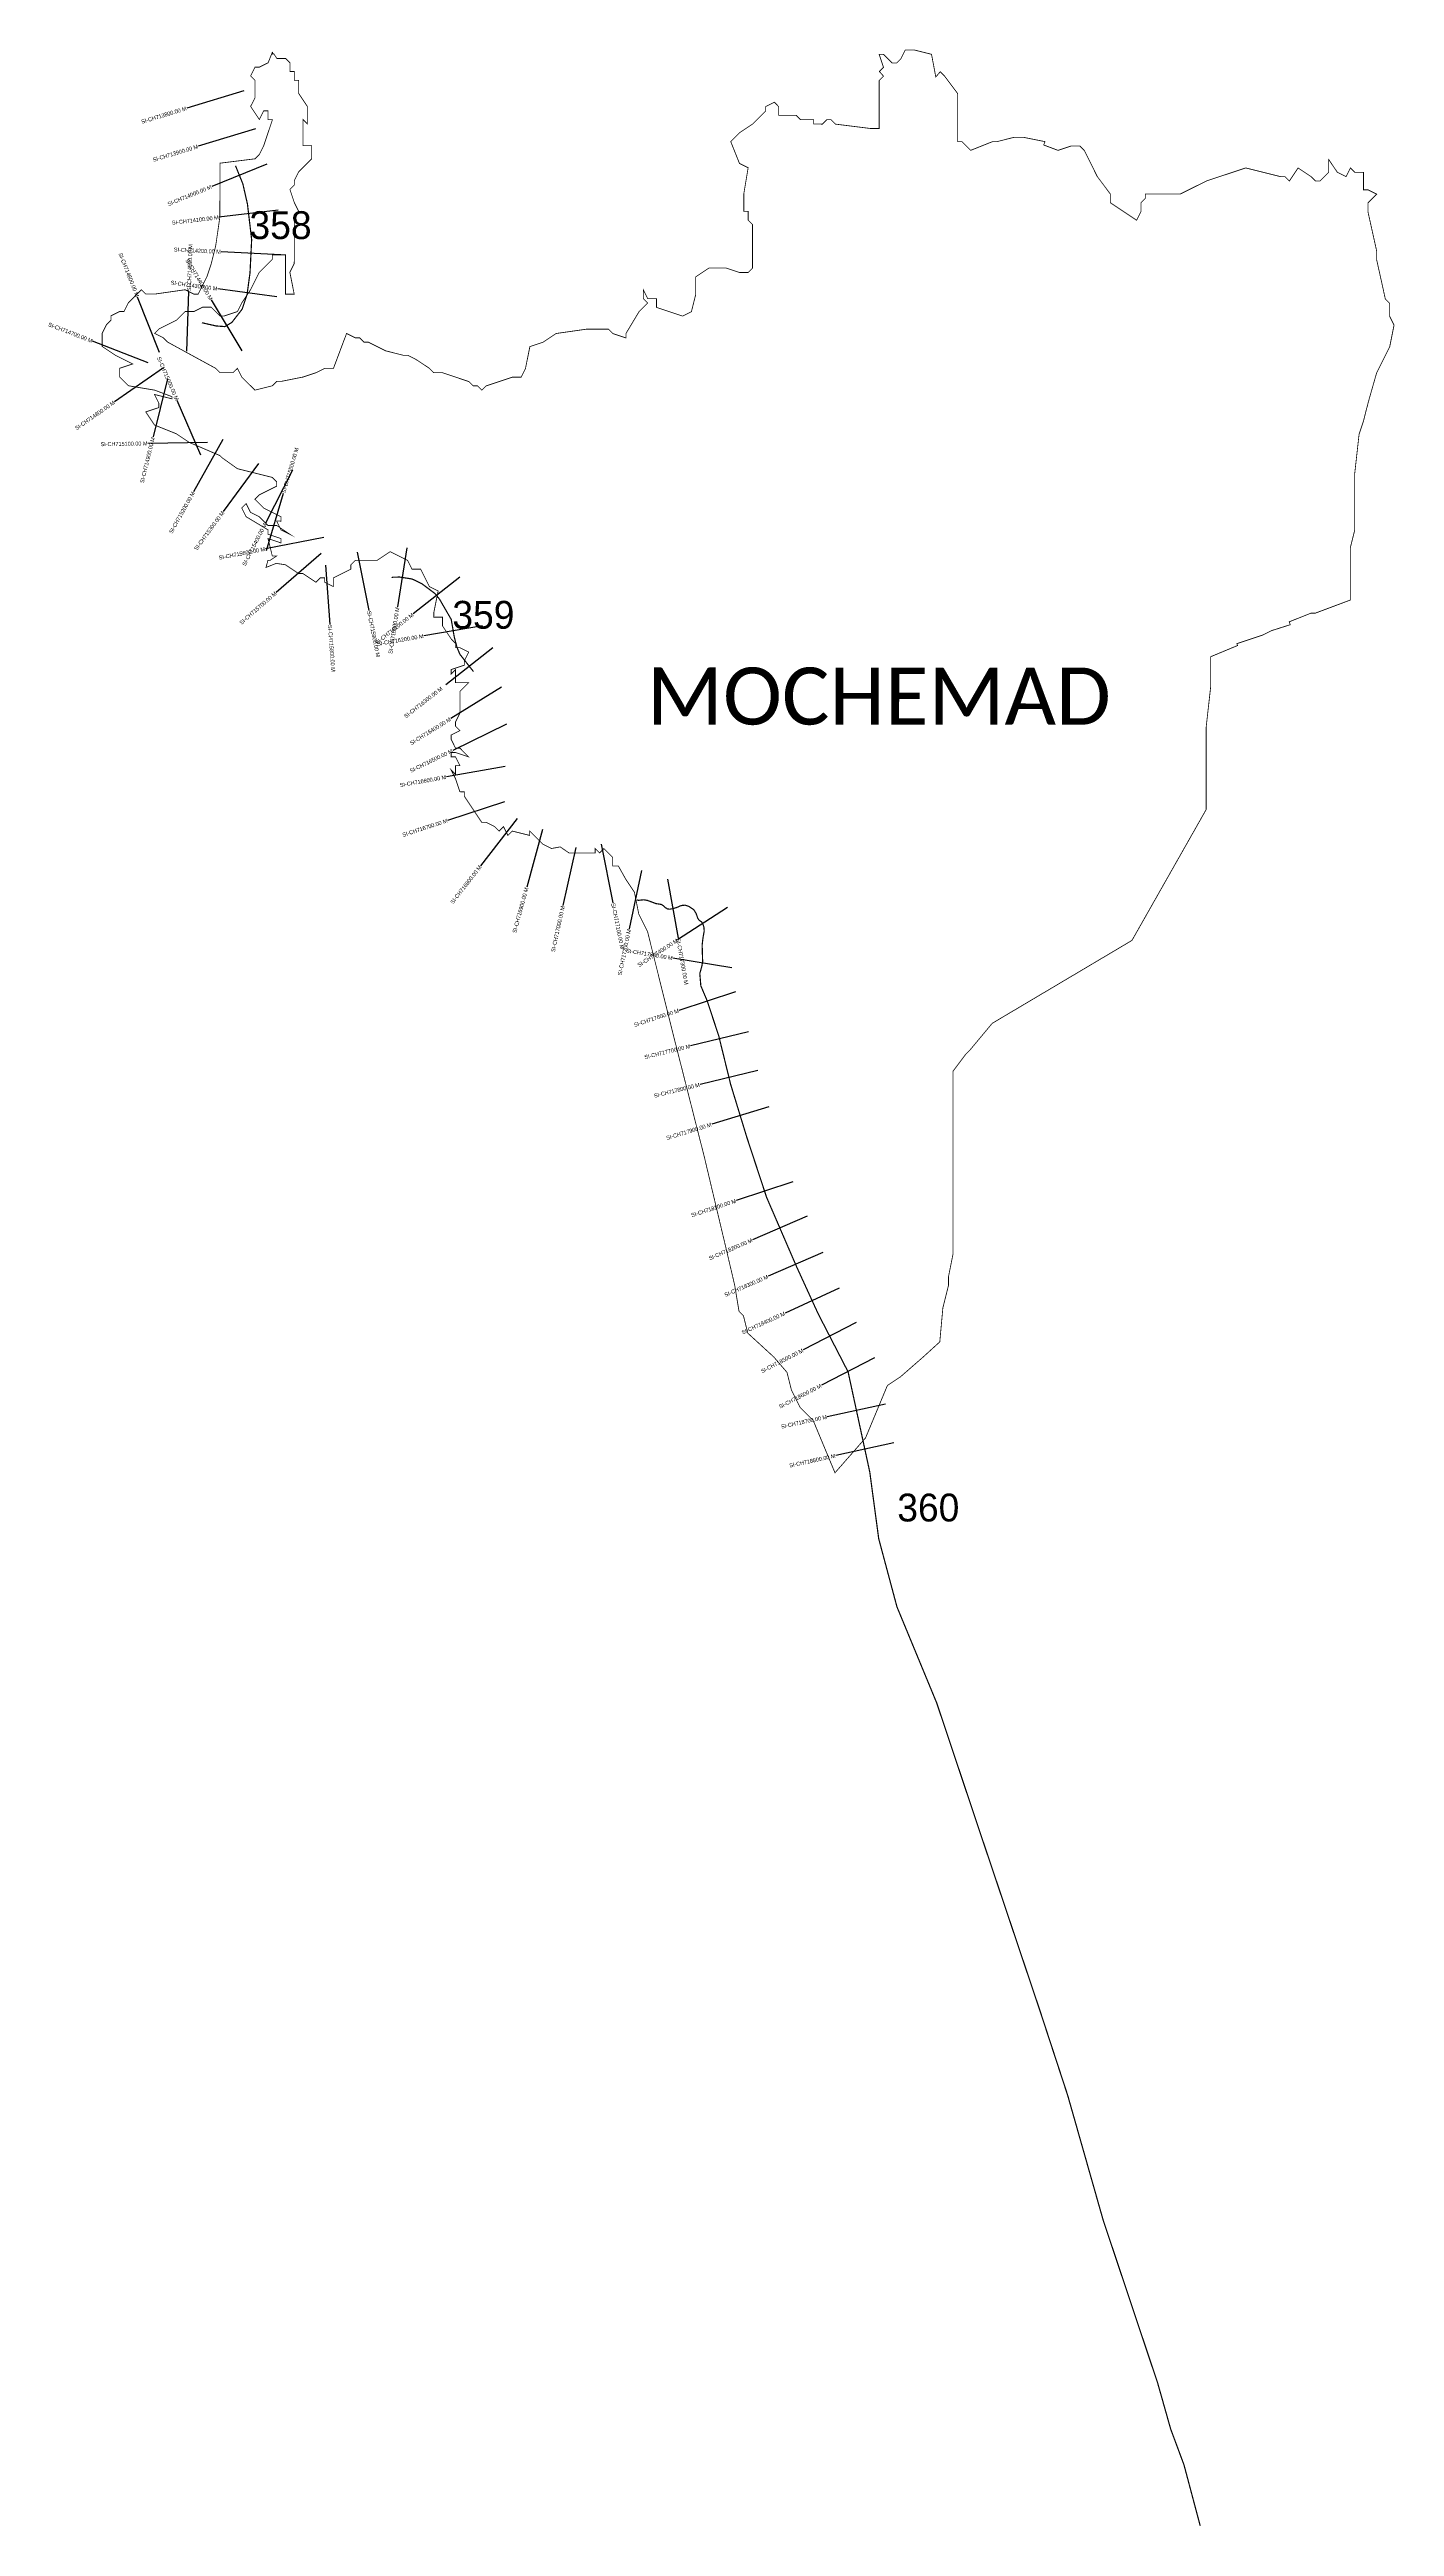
# Model space of a CAD drawing. Header units: metres. Extents: x 353810 to 357193, y 1743664 to 1749894.
import ezdxf
from ezdxf.enums import TextEntityAlignment as Align

# ---------------------------------------------------------------- set-up
doc = ezdxf.new("R2010")
doc.units = ezdxf.units.M
for name, color, linetype in [('CS', 134, 'Continuous'), ('CSMark', 6, 'Continuous'), ('NATURALLY PROTECTED', 3, 'Continuous'), ('VILLAGE NAME', 250, 'Continuous')]:
    doc.layers.add(name, color=color, linetype=linetype)

msp = doc.modelspace()

# ---------------------------------------------------------------- linework, layer by layer
at = {"color": 6, "const_width": 2}
msp.add_lwpolyline([(354370.710051471, 1749888.242551184), (354370.7080702255, 1749882.759556286), (354373.8367936303, 1749883.539363379), (354381.6700840702, 1749871.756674571), (354403.6349913066, 1749871.748737691), (354414.6299478184, 1749860.77877529), (354414.6220109385, 1749838.813868054), (354425.5880003815, 1749838.813868054), (354425.5880003815, 1749816.844996351), (354436.5460503045, 1749816.841036729), (354436.5341509344, 1749783.910141482), (354458.4871588006, 1749750.971309354), (354458.4712969399, 1749707.074425203), (354447.5092714189, 1749718.044375704), (354447.4854726786, 1749652.182585209), (354469.4174487012, 1749652.174660228), (354469.405549331, 1749619.243764981), (354436.4627547132, 1749586.324769103), (354425.4888295989, 1749564.363824357), (354425.4848671087, 1749553.397836346), (354414.5149047077, 1749542.402879611), (354424.1142576346, 1749513.541206734), (354425.4689933488, 1749509.468021873), (354436.4270447033, 1749487.499152147), (354425.4531314885, 1749465.571138614), (354425.413458988, 1749355.779532754), (354414.4395340972, 1749333.8185889), (354425.3856858584, 1749278.918823926), (354403.4207788451, 1749278.926760806), (354403.4564888547, 1749377.75237687), (354370.5255933839, 1749377.76427624), (354370.5216189942, 1749366.765357015), (354337.5788243767, 1749333.84636203), (354315.5980552797, 1749289.957414759), (354293.6212486735, 1749257.034457283), (354282.6473237823, 1749235.073512537), (354249.712465821, 1749224.119423004), (354238.7464775866, 1749224.123385494), (354216.7894955541, 1749246.063299289), (354194.8245885408, 1749246.071236169), (354172.8557185912, 1749235.113185037), (354150.9237423455, 1749235.121110018), (354128.9508982289, 1749213.164138769), (354121.5758397165, 1749209.482705441), (354103.7118968833, 1749200.565499645), (354085.0460899895, 1749191.248024607), (354074.0431965978, 1749180.253079772), (354096.0041411208, 1749169.27915488), (354106.9661547425, 1749158.276273165), (354216.2143444822, 1749098.640539356), (354227.6999492046, 1749092.370847679), (354238.6949057164, 1749081.400885278), (354271.6377091602, 1749081.400885278), (354282.5957519117, 1749092.351011429), (354293.553803043, 1749070.382141702), (354326.5386233033, 1749037.472303587), (354370.406587783, 1749048.42239255), (354381.3765385076, 1749059.384418071), (354392.3754575096, 1749059.380443681), (354447.2752227069, 1749070.326595442), (354480.2100921213, 1749081.313615297), (354502.1460310802, 1749092.271678328), (354524.1109383165, 1749092.263741448), (354557.0735691844, 1749180.07853981), (354579.0345139306, 1749169.104614919), (354590.0005019418, 1749169.100652428), (354600.9954465542, 1749158.097758814), (354611.9614347885, 1749158.093796324), (354655.8833242808, 1749136.145946541), (354699.7762333732, 1749125.131165455), (354710.7422213844, 1749125.131165455), (354731.3545503179, 1749114.827183901), (354765.6261247214, 1749092.176471467), (354776.6210812332, 1749081.206509066), (354798.5530572558, 1749081.198584086), (354864.4565623586, 1749059.160339774), (354875.4018678291, 1749048.239915708), (354886.3678560634, 1749048.235953218), (354897.3792722875, 1749037.249568745), (354908.3327630768, 1749048.228016338), (354974.2024787756, 1749070.13619362), (354996.1673860119, 1749070.12825674), (355007.1413111262, 1749092.089201486), (355018.1600663783, 1749146.981029581), (355051.0949241162, 1749157.935118222), (355084.0337562438, 1749179.888126088), (355155.5369292788, 1749190.098391722), (355160.8655093632, 1749190.859284083), (355215.7613120702, 1749190.839447833), (355226.7562566826, 1749179.836554218), (355259.683189663, 1749168.858666837), (355259.6871521533, 1749179.824654848), (355292.6378834283, 1749234.708558854), (355314.6107277676, 1749256.66552921), (355303.6157712559, 1749267.635491611), (355303.6237081354, 1749289.600397955), (355314.6146902579, 1749267.631517222), (355336.5466693672, 1749267.631517222), (355336.5387296236, 1749245.658685005), (355402.3925951382, 1749223.702909349), (355424.3614650881, 1749234.660961373), (355435.3762459505, 1749278.553870243), (355435.39211971, 1749322.483683823), (355468.3309518376, 1749344.436691689), (355512.2278353196, 1749344.420829829), (355545.154756401, 1749333.410012126), (355567.1275822523, 1749333.410012126), (355578.089626038, 1749344.397031088), (355578.129286639, 1749454.155705735), (355567.1672727944, 1749465.15858745), (355567.1751977748, 1749487.090563473), (355556.2092097634, 1749487.094525963), (355556.2250835233, 1749531.024340436), (355567.2148702749, 1749596.882168441), (355545.2539257518, 1749607.856093332), (355523.3088545424, 1749662.759832696), (355545.2816988818, 1749684.716803052), (355578.2205310094, 1749706.669810919), (355611.1633256272, 1749739.588806796), (355611.1672881178, 1749750.5547957), (355633.1361697435, 1749761.545777153), (355644.0981833654, 1749750.54289633), (355644.0902583846, 1749728.610919415), (355688.0200728574, 1749728.595045655), (355698.9820867021, 1749717.59216394), (355731.9129819497, 1749717.580264569), (355731.9090194595, 1749706.614276558), (355753.8739266958, 1749706.606339678), (355764.8768081881, 1749717.5683533), (355775.8427961994, 1749717.56439081), (355786.8048219435, 1749706.594440308), (355837.5929631976, 1749700.215379928), (355874.6275455086, 1749695.563785463), (355896.5924525219, 1749695.555848583), (355896.6360875125, 1749816.313442454), (355907.6225095706, 1749827.291927187), (355897.2746642208, 1749838.910426002), (355907.6139870162, 1749849.273305533), (355896.659898152, 1749882.208163271), (355907.6258863863, 1749882.204200781), (355929.5828567428, 1749860.231356665), (355940.5528222402, 1749860.231356665), (355951.5517264694, 1749871.189407796), (355962.5256513606, 1749893.150352542), (355984.490558597, 1749893.142415662), (356028.3834795888, 1749882.16056579), (356039.1910876128, 1749825.253618596), (356050.3325130653, 1749838.222814438), (356061.2945388095, 1749827.252863936), (356094.2095602976, 1749783.311150986), (356094.1659253069, 1749662.553557114), (356105.1648443089, 1749662.549582724), (356127.1218265648, 1749640.609669822), (356181.9926230386, 1749662.521821494), (356192.9915422637, 1749662.517847104), (356236.8924001354, 1749673.500904469), (356258.8573071487, 1749673.492967589), (356313.7491354661, 1749662.474212114), (356310.5953489268, 1749654.072299825), (356346.6721057333, 1749640.530336721), (356379.6069634712, 1749651.484425362), (356401.5718707076, 1749651.476488482), (356412.5338964517, 1749640.506537981), (356428.9874387557, 1749607.553227441), (356445.4409810595, 1749574.599916902), (356478.35601467, 1749530.691134272), (356478.3480777901, 1749508.726227036), (356544.194006425, 1749464.805545036), (356555.2008504075, 1749486.73354667), (356555.2087872874, 1749508.698453906), (356566.1787499114, 1749519.693410641), (356566.1827124017, 1749530.659398652), (356654.0094103565, 1749530.627663032), (356719.883100445, 1749563.534759539), (356818.7206165488, 1749596.429944777), (356906.5393776236, 1749574.43330192), (356917.505365635, 1749574.42933943), (356928.4673913791, 1749563.459388928), (356950.4441978137, 1749596.382347262), (356983.3671563534, 1749574.40554069), (356994.3291818744, 1749563.435590188), (357005.3281010995, 1749563.431615799), (357027.3009452158, 1749585.388586155), (357027.3126323998, 1749617.732267123), (357049.2329214615, 1749585.380661174), (357071.2070245263, 1749574.400160956), (357082.1677794224, 1749596.334749815), (357093.1627359342, 1749585.364787415), (357115.1276429475, 1749585.356850535), (357115.1117691878, 1749541.427036062), (357126.077757422, 1749541.423073572), (357148.0387021682, 1749530.44914868), (357126.0658580519, 1749508.492178324), (357126.0579211719, 1749486.527271088), (357147.9871302975, 1749387.726647572), (357147.9791934176, 1749365.761740336), (357155.9272913259, 1749329.89825178), (357169.8754715532, 1749266.961130505), (357180.870428065, 1749255.991168104), (357180.870428065, 1749223.060271964), (357191.8165798259, 1749201.091402237), (357186.3236676952, 1749173.64548224), (357180.8307555645, 1749146.199562244), (357147.8760615766, 1749080.349671118), (357143.0136923405, 1749063.358265244), (357138.312747926, 1749046.930953647), (357134.4460918975, 1749033.419038207), (357129.4442094556, 1749015.940107551), (357121.6160323196, 1748986.440900524), (357115.8304055964, 1748963.316558239), (357114.9015311152, 1748959.603976617), (357109.744634581, 1748944.18271379), (357103.890712743, 1748926.677055759), (357092.8890147221, 1748827.855402185), (357092.8374547511, 1748685.16583229), (357081.8226619892, 1748641.239992207), (357081.7750645086, 1748509.516411217), (356993.9364669606, 1748476.617251589), (356982.9704789494, 1748476.62121408), (356928.0667395851, 1748454.676142201), (356930.771539079, 1748447.454505251), (356897.400701625, 1748436.910202289), (356884.1619192231, 1748432.727096825), (356862.1930494966, 1748421.769045694), (356796.3233218986, 1748399.82793809), (356798.2685329372, 1748395.155611143), (356730.4496320331, 1748366.920841583), (356730.4218589031, 1748290.060131862), (356719.3872417904, 1748191.271419617), (356719.3118711798, 1747982.687128906), (356532.5734816577, 1747653.412678054), (356181.1913194512, 1747444.955329824), (356126.3046492176, 1747379.113363679), (356115.3017558259, 1747368.118418843), (356082.3549984948, 1747324.233434955), (356082.2978094158, 1747165.965598311), (356082.2181623583, 1746945.546460548), (356082.188395413, 1746863.167969381), (356071.2025711517, 1746808.276129388), (356071.1946342717, 1746786.311222151), (356057.0364501253, 1746729.786496436), (356049.1781551651, 1746643.596658816), (356007.3240274981, 1746605.582323716), (355950.3537335788, 1746555.805659194), (355917.4149133507, 1746533.885582542), (355862.4715012633, 1746402.148905695), (355785.5790559226, 1746314.349981094), (355730.7308628187, 1746446.126329548), (355697.8118669412, 1746479.069124166), (355675.8957525562, 1746522.973933298), (355664.912707314, 1746566.90772216), (355631.9956865087, 1746605.31704473), (355566.155719235, 1746665.736105121), (355555.205593084, 1746709.636950871), (355544.2106484717, 1746720.639844485), (355533.2684587549, 1746786.505598363), (355525.2799057772, 1746820.497042108), (355509.6642461558, 1746886.941968622), (355456.5412389972, 1747110.392255228), (355379.806082137, 1747412.314006195), (355314.0394985022, 1747675.817897685), (355292.0904529031, 1747719.722717824), (355281.1113701515, 1747774.622495589), (355259.191293499, 1747807.561315818), (355240.7543094198, 1747840.498877452), (355226.2722973984, 1747840.498877452), (355226.2802342783, 1747862.469017672), (355204.3232639219, 1747884.441861788), (355193.3039108537, 1747873.463437993), (355182.3583569085, 1747884.449798668), (355182.3543825189, 1747873.450879443), (355116.4925918005, 1747873.474678183), (355094.3238354673, 1747888.740701393), (355072.5667517174, 1747884.489471168), (355050.6387379621, 1747895.46338416), (355017.7197420845, 1747928.406178778), (355017.7157795943, 1747917.440190766), (354973.7899276118, 1747928.422052538), (354962.8199768871, 1747917.460027016), (354951.8289947648, 1747939.42890775), (354940.8590323641, 1747928.433951908), (354929.8970185191, 1747939.436832731), (354907.9360737733, 1747950.410758514), (354896.9727266745, 1747950.410758514), (354853.0640700295, 1748016.29238526), (354853.0680444192, 1748027.291304485), (354842.1020561849, 1748027.295266975), (354831.115036553, 1748060.230136612), (354820.1569735221, 1748082.166075125), (354831.1189990432, 1748071.196124624), (354831.1269359234, 1748093.16103186), (354842.1258549252, 1748093.15705747), (354831.1348609036, 1748115.093007883), (354820.1688728923, 1748115.096970373), (354820.1688728923, 1748126.095891034), (354831.1388352933, 1748126.091927108), (354864.0657563743, 1748115.081108513), (354842.1417167856, 1748137.053940729), (354831.1427977835, 1748137.057915119), (354820.1847466521, 1748159.026784845), (354820.1887091423, 1748169.992772857), (354842.1575905454, 1748180.983755202), (354831.1626340336, 1748191.953717603), (354831.1665965238, 1748202.919705614), (354842.1734524057, 1748224.880638461), (354842.1932886561, 1748279.776441837), (354864.1332020048, 1748301.733424093), (354831.202306534, 1748301.745323463), (354831.2142059042, 1748334.676218711), (354820.2442435031, 1748323.681261976), (354820.2482178928, 1748334.680181201), (354853.1830756307, 1748345.634269842), (354853.1870500201, 1748356.633188175), (354864.1609632352, 1748378.5612026), (354842.2329611559, 1748389.568045913), (354831.2340421539, 1748389.572020303), (354831.2380046445, 1748400.538009206), (354820.2759791234, 1748411.507959708), (354798.3229829333, 1748444.479722157), (354798.3309079141, 1748466.411699072), (354776.3989318914, 1748466.419624052), (354776.4029062811, 1748477.418543277), (354787.388718643, 1748532.277452057), (354765.4277860194, 1748543.284308162), (354743.4787406434, 1748587.189128301), (354721.5467641747, 1748587.197053282), (354710.5557820526, 1748609.165934908), (354666.6668354505, 1748631.146704005), (354633.7744222736, 1748609.193679365), (354578.8322008389, 1748609.213532388), (354567.8622503373, 1748598.251506867), (354567.8582759476, 1748587.252587642), (354523.9205364945, 1748565.336485379), (354523.9125996145, 1748543.371578143), (354501.9516548684, 1748554.345503034), (354501.9556292581, 1748565.344422259), (354490.9896410237, 1748565.34838475), (354480.0196783997, 1748554.353428015), (354447.096720255, 1748576.330234621), (354436.0978010299, 1748576.334209011), (354403.1748426622, 1748598.311015618), (354380.0886360663, 1748601.733307276), (354354.4090404195, 1748591.478609801), (354359.2819214474, 1748609.29286549), (354364.764915676, 1748609.290884244), (354381.2178604062, 1748620.25092852), (354370.2518721719, 1748620.25489101), (354359.3017576974, 1748664.188667974), (354392.2286787784, 1748653.177849378), (354392.2326531681, 1748664.176768604), (354359.3057201876, 1748675.154655985), (354359.3096886278, 1748686.137110049), (354304.4257914634, 1748719.104306708), (354293.4347974422, 1748741.040258012), (354304.4376908339, 1748752.035202848), (354315.395742188, 1748730.066332229), (354337.3566869341, 1748719.092407337), (354359.3136570675, 1748697.119563221), (354381.2456335362, 1748697.111638241), (354414.2015228947, 1748675.134819735), (354392.2241187146, 1748686.125216628), (354381.2495960264, 1748708.077626252), (354392.2485150284, 1748708.073651862), (354392.2524894181, 1748719.072571087), (354348.3305999262, 1748741.020421762), (354326.3572449149, 1748762.943825747), (354337.3765231845, 1748773.988210714), (354381.281331647, 1748795.904324876), (354381.2853060364, 1748806.903243209), (354370.3232802926, 1748817.873194602), (354282.5045194405, 1748839.869836567), (354250.7519811749, 1748862.561717196), (354244.1005421396, 1748867.315153263), (354238.6195351055, 1748872.816593675), (354190.1917453461, 1748893.58614704), (354161.7707249783, 1748905.775262053), (354128.8477663875, 1748927.752068659), (354073.959889107, 1748949.703880932), (354052.0068929174, 1748982.675645165), (354084.9746818691, 1748993.629721907), (354084.9786443594, 1749004.595709918), (354073.9876622373, 1749026.564591544), (354117.9135137737, 1749015.582729773), (354117.9154950188, 1749021.065723779), (354073.9916247275, 1749037.530579556), (354008.1338083988, 1749048.553297521), (353986.1768259198, 1749070.493210424), (353986.1847627998, 1749092.45811766), (354019.1196326601, 1749103.445137515), (353975.2306741586, 1749125.392975398), (353942.3077155678, 1749147.369782005), (353942.3196149379, 1749180.300677252), (353953.2935402752, 1749202.261621998), (353964.2964217674, 1749213.22363562), (353964.3003961571, 1749224.222554845), (353986.2363346704, 1749235.180618768), (353997.2352538954, 1749235.176644378), (354008.2091790097, 1749257.137589124), (354041.2012519848, 1749290.007122039), (354052.1139872491, 1749279.053703287), (354074.1345010979, 1749279.053703287), (354150.9435785952, 1749290.01691161), (354172.8715804516, 1749279.010068296), (354183.8704994536, 1749279.006093907), (354205.8512806725, 1749322.927970607), (354216.8291680539, 1749355.854903365), (354227.8110179256, 1749399.747824133), (354238.2472712939, 1749472.489165114), (354238.8853075384, 1749608.328141347), (354326.7159801059, 1749619.295324952), (354337.6859306075, 1749630.257350473), (354348.6598554988, 1749652.218295219), (354370.6485258486, 1749717.973553722), (354359.6825376144, 1749717.977516213), (354359.6905101208, 1749740.041018561), (354348.6915911189, 1749740.044992951), (354337.7176662277, 1749718.084048205), (354315.7646583618, 1749751.022881224), (354326.7715144664, 1749772.983813179), (354326.7873763271, 1749816.88069733), (354315.7924314915, 1749827.883590053), (354326.7992875964, 1749849.844522899), (354337.7652756078, 1749849.840560409), (354359.7341451113, 1749860.798611541), (354370.7090608483, 1749888.240074251)], dxfattribs=at)
at = {"layer": 'CS'}
for p, q in [((354298.6444625852, 1749790.124222304), (354155.0759932743, 1749746.672011547)), ((354327.6126027955, 1749694.411909341), (354184.0441334846, 1749650.959698584)), ((354356.9050252272, 1749606.07658128), (354217.8981699871, 1749549.710863008)), ((354385.0988913066, 1749489.908395752), (354236.1431498855, 1749472.239578653)), ((354391.5282215096, 1749377.858131509), (354241.71224245, 1749385.285945349)), ((354086.7052673686, 1749132.237273097), (354031.4090557659, 1749271.673025264)), ((354155.2968342474, 1749135.65025287), (354160.5361785771, 1749285.558722514)), ((354294.6387976661, 1749136.02104818), (354216.996329147, 1749264.362962932)), ((354381.6414910067, 1749272.014191418), (354233.003048456, 1749292.178848522)), ((354058.2559171622, 1749106.129457849), (353918.3873646053, 1749160.321597552)), ((354096.470068084, 1749093.758382211), (353973.2832696504, 1749008.172094222)), ((354106.3204496135, 1749065.549653214), (354070.4832017445, 1748919.893579996)), ((354190.232681304, 1748873.52472296), (354131.1788381825, 1749011.411066057)), ((354207.2841296085, 1748905.897741762), (354057.304279478, 1748903.439174123)), ((354245.5244792487, 1748912.919173767), (354172.2437978546, 1748782.037770449)), ((354335.6893821642, 1748853.26637145), (354247.0131073305, 1748732.284892365)), ((354421.4591959476, 1748836.190892047), (354352.9090494983, 1748702.770963169)), ((354355.6791642714, 1748634.211826542), (354398.2090126823, 1748778.056228568)), ((354500.1165340717, 1748666.422641416), (354352.7940245018, 1748638.207784088)), ((354493.3056568005, 1748626.84014727), (354379.8548987308, 1748528.713058791)), ((354583.3865090224, 1748630.24751884), (354613.1264305204, 1748483.225285591)), ((354708.5665071815, 1748640.450102238), (354685.3667699705, 1748492.255054435)), ((354504.0765575832, 1748597.661482213), (354515.0206356813, 1748448.061257766)), ((354842.3139111673, 1748567.421901355), (354724.4870972173, 1748474.594955298)), ((354899.2031995992, 1748444.685637252), (354751.3785593451, 1748419.232234066)), ((354924.9255933792, 1748389.015427321), (354806.8637543112, 1748296.487582021)), ((354946.3921830263, 1748290.616460228), (354818.9816820628, 1748211.454826564)), ((354958.9944512009, 1748197.064532589), (354824.1075646359, 1748131.448011553)), ((354956.003499041, 1748091.250870385), (354808.3682553976, 1748064.720984702)), ((354953.8977218976, 1748001.748250639), (354811.281179817, 1747955.266835805)), ((354986.1068283188, 1747959.667523614), (354894.1818803261, 1747841.13565475)), ((355049.7447298605, 1747932.033255808), (355010.1642653407, 1747787.349508177)), ((355133.3957793496, 1747887.521524372), (355101.417474143, 1747740.969867963)), ((355197.3327130541, 1747895.260362846), (355227.210003396, 1747748.265983627)), ((355298.6618074788, 1747829.398904035), (355268.0813958488, 1747682.549190298)), ((355364.14473297, 1747807.069328494), (355390.7851524173, 1747659.453990363)), ((355515.6155868805, 1747736.594492505), (355389.8611521435, 1747654.827615691)), ((355526.0761209542, 1747584.685918624), (355378.0328640339, 1747608.83533022)), ((355535.5981142977, 1747524.375024061), (355393.0959319259, 1747477.544179319)), ((355567.8968744404, 1747423.694791977), (355422.2228782264, 1747387.930468594)), ((355591.7397568994, 1747326.578794551), (355446.0657606853, 1747290.814471168)), ((355618.8784517179, 1747234.72903777), (355475.4360642199, 1747190.862405019)), ((355679.7695149402, 1747045.909252904), (355537.2927725264, 1746999.001067358)), ((355715.7230909704, 1746959.917522016), (355578.0362432898, 1746900.400028993)), ((355755.4014195892, 1746868.126289606), (355617.7145714746, 1746808.608797587)), ((355796.2827587901, 1746778.621703385), (355659.8969229814, 1746716.180500716)), ((355839.0620196348, 1746692.154267051), (355705.7412605755, 1746623.411447762)), ((355884.8905658124, 1746603.273761222), (355751.569806931, 1746534.530941588)), ((355912.8588446576, 1746487.090992701), (355766.2526424392, 1746455.363694185)), ((355934.0103771517, 1746389.353524588), (355787.4041749332, 1746357.626226072))]:
    msp.add_line(p, q, dxfattribs=at)
at = {"layer": 'NATURALLY PROTECTED', "const_width": 3, "flags": 128}
for points in [[(354277.6894187347, 1749601.845504773), (354296.1941285207, 1749556.209938107), (354307.723216162, 1749505.503727409), (354318.3309302944, 1749416.076125811), (354314.2028867781, 1749332.815171505), (354306.8236073818, 1749278.420762147), (354294.3721098159, 1749241.082836997), (354268.5467047598, 1749207.892700749), (354251.0219526088, 1749197.290825029), (354228.7524896324, 1749198.942950227), (354205.5336699248, 1749204.200850409), (354193.1592246044, 1749207.00304273)], [(354670.2083869646, 1748566.135335833), (354673.986100778, 1748567.027098361), (354690.6477047298, 1748567.341799076), (354722.0314068931, 1748562.428721995), (354746.7975951596, 1748550.334351739), (354765.2043370248, 1748536.500215921), (354779.8930957257, 1748525.460441236), (354791.2940280707, 1748510.989044915), (354810.1992858615, 1748478.297102404), (354820.3279090244, 1748460.78216715), (354823.4768066969, 1748442.494448633), (354827.916125945, 1748416.712403848), (354834.8348857567, 1748390.602484674), (354842.0182825962, 1748373.216827431), (354850.9045103411, 1748361.878355317), (354866.0645213234, 1748342.534786064), (354876.172962687, 1748329.636818129)], [(355287.1453289637, 1747755.188195179), (355291.4578544648, 1747754.29014228), (355304.3975037999, 1747755.607356087), (355313.502415246, 1747754.170680117), (355335.3065275975, 1747746.027429613), (355342.8537063286, 1747744.830199638), (355348.1869020288, 1747743.984179956), (355353.7557625044, 1747740.998020381), (355359.1471966926, 1747735.849148986), (355364.2049050428, 1747732.581937076), (355370.3570683151, 1747731.978887904), (355379.0432678405, 1747733.546502751), (355388.451849071, 1747736.561226945), (355397.016787966, 1747740.419489644), (355401.8423392118, 1747741.746093489), (355409.2008902951, 1747741.987104491), (355418.0073140356, 1747739.093407467), (355430.3116405797, 1747730.773311228), (355436.2223190064, 1747721.368143813), (355440.3244521317, 1747709.189784875), (355444.0638397808, 1747703.88441283), (355449.8542939927, 1747700.146655632), (355452.9904877361, 1747695.323305589), (355455.7649724192, 1747687.606258523), (355456.6096511704, 1747677.116019933), (355453.5107683902, 1747659.539953566), (355451.4607382432, 1747641.935717082), (355452.6671260546, 1747600.516254972), (355450.8575443376, 1747589.42296721), (355445.5490234009, 1747569.889077708), (355448.2032838691, 1747539.060014604), (355464.3112558326, 1747501.068438405), (355493.4190798745, 1747412.495865207), (355523.2723668735, 1747290.898497592), (355564.0367326518, 1747157.60041704), (355613.4781830871, 1747007.429252648), (355688.504573467, 1746833.864360275), (355743.1189209269, 1746714.574161292), (355818.5533737027, 1746568.275557499), (355873.0943147572, 1746316.251573484), (355895.6192535104, 1746148.495401188), (355941.4697641422, 1745977.144399396), (356041.3978514408, 1745735.655027605), (356154.2148037077, 1745398.656438946), (356301.0603908654, 1744961.827650464), (356370.9904637187, 1744748.349286733), (356425.960913144, 1744554.995863294), (356460.3193339955, 1744434.143325885), (356524.8577668752, 1744241.242316225), (356597.2378500213, 1744024.903144431), (356629.9534225829, 1743909.23192496), (356663.4555583258, 1743819.097462092), (356704.2847915681, 1743665.703239932)]]:
    msp.add_lwpolyline(points, dxfattribs=at)

# ---------------------------------------------------------------- texts
at = {"char_height": 70, "attachment_point": 1}
for s, width, insert in [('358', 95.17246124148369, (354312.8524337835, 1749487.448177655)), ('359', 186.6740757115185, (354823.115688942, 1748507.408613677)), ('360', 95.17246124148369, (355942.2302781055, 1746261.975831077))]:
    msp.add_mtext_dynamic_manual_height_columns(s, width=width, gutter_width=1, heights=[0], dxfattribs=dict(at, insert=insert))
at = {"layer": 'CSMark'}
for s, rotation, p in [('SI-CH713800.00 M', 16.8388831724335, (354154.1188701455, 1749746.382330142)), ('SI-CH713900.00 M', 16.8388831724335, (354183.0870103558, 1749650.670017179)), ('SI-CH714000.00 M', 22.07200149723145, (354216.9714576189, 1749549.335091553)), ('SI-CH714100.00 M', 6.764696272108477, (354235.1501116094, 1749472.121786539)), ('SI-CH714600.00 M', 291.6318539386977, (354031.0404143552, 1749272.602596945)), ('SI-CH714200.00 M', 357.1616232986428, (354240.7134692564, 1749385.335464108)), ('SI-CH714300.00 M', 352.2742785890741, (354232.0121255057, 1749292.31327957)), ('SI-CH714400.00 M', 301.1725035119817, (354216.4787126902, 1749265.218575697)), ('SI-CH714700.00 M', 338.8211167428109, (353917.4549075883, 1749160.682878483)), ('SI-CH715000.00 M', 293.1844403094257, (354130.785145895, 1749012.330308344)), ('SI-CH714800.00 M', 34.79034965990505, (353972.4620243275, 1749007.601518969)), ('SI-CH715100.00 M', 0.9391457153680883, (354056.3044138105, 1748903.422783672)), ('SI-CH714900.00 M', 76.1774891976357, (354070.2442867587, 1748918.922539508)), ('SI-CH715200.00 M', 60.75547436957972, (354171.7552599786, 1748781.165227761)), ('SI-CH715300.00 M', 53.75955406746797, (354246.4219321649, 1748731.478349171)), ('SI-CH715400.00 M', 62.8062453450108, (354352.452048522, 1748701.881496977)), ('SI-CH715600.00 M', 10.84186760461979, (354351.811874438, 1748638.01968504)), ('SI-CH715700.00 M', 40.85754710501309, (354379.0985603437, 1748528.058878201)), ('SI-CH716100.00 M', 38.23193456334138, (354723.7015851243, 1748473.976108991)), ('SI-CH716000.00 M', 81.10263706975476, (354685.2121050558, 1748491.26708745)), ('SI-CH716200.00 M', 9.769757972414883, (354750.3930617434, 1748419.062544711)), ('SI-CH716300.00 M', 38.086635485557, (354796.467748651, 1748288.339987413)), ('SI-CH716400.00 M', 31.8531674832111, (354818.1322787231, 1748210.92708234)), ('SI-CH716500.00 M', 25.94087811526833, (354823.2083187255, 1748131.01056808)), ('SI-CH716600.00 M', 10.18726054538374, (354807.3840204399, 1748064.544118798)), ('SI-CH716700.00 M', 18.05176379595036, (354810.3304028698, 1747954.956959706)), ('SI-CH716800.00 M', 52.20537055918754, (354893.5690473395, 1747840.345442291)), ('SI-CH716900.00 M', 74.70019522164469, (355009.9003955772, 1747786.384949859)), ('SI-CH717000.00 M', 77.69071594233743, (355101.2042854417, 1747739.992856921)), ('SI-CH717200.00 M', 78.23667655646915, (355267.877526438, 1747681.570192207)), ('SI-CH717500.00 M', 350.7352831732538, (355377.0459089878, 1747608.996326297)), ('SI-CH717400.00 M', 33.03235264919898, (355389.0227892453, 1747654.282503179)), ('SI-CH717600.00 M', 18.19220247810236, (355392.1459173767, 1747477.231973687)), ('SI-CH717700.00 M', 13.7938267382148, (355421.2517182516, 1747387.692039771)), ('SI-CH717800.00 M', 13.7938267382148, (355445.0946007106, 1747290.576042345)), ('SI-CH717900.00 M', 17.00434461103903, (355474.4797816366, 1747190.569960801)), ('SI-CH718100.00 M', 18.2233016303644, (355536.342927577, 1746998.688346121)), ('SI-CH718200.00 M', 23.37723959730327, (355577.1183309719, 1746900.003245706)), ('SI-CH718300.00 M', 23.37723917958029, (355616.7966591538, 1746808.212014307)), ('SI-CH718400.00 M', 24.59961511577568, (355658.987684076, 1746715.764226032)), ('SI-CH718500.00 M', 27.27652671905768, (355704.8524555152, 1746622.9531623)), ('SI-CH718600.00 M', 27.27652686726825, (355750.6810018718, 1746534.072656123)), ('SI-CH718700.00 M', 12.21116886072514, (355765.2752677577, 1746455.152178862)), ('SI-CH718800.00 M', 12.21116886072514, (355786.4268002518, 1746357.414710749))]:
    msp.add_text(s, height=10, rotation=rotation, dxfattribs=at).set_placement(p, align=Align.MIDDLE_RIGHT)
for s, rotation, p in [('SI-CH714500.00 M', 87.99831072153367, (354160.5711075392, 1749286.558112312)), ('SI-CH715500.00 M', 73.52886158426983, (354398.4925450051, 1748779.015191248)), ('SI-CH715800.00 M', 274.1840476319962, (354515.093596202, 1748447.063922937)), ('SI-CH715900.00 M', 281.4355860975722, (354613.3246966638, 1748482.24513737)), ('SI-CH717100.00 M', 281.4891249391334, (355227.4091853315, 1747747.286021099)), ('SI-CH717300.00 M', 280.2301604975157, (355390.9627552135, 1747658.469888109))]:
    msp.add_text(s, height=10, rotation=rotation, dxfattribs=at).set_placement(p, align=Align.MIDDLE_LEFT)
at = {"layer": 'VILLAGE NAME', "insert": (355312.4394554775, 1748339.985324849), "char_height": 143.6998292004773, "attachment_point": 1, "rotation": 359.97929653435835}
msp.add_mtext_dynamic_manual_height_columns('{\\fCalibri|b0|i0|c0|p34;MOCHEMAD}', width=1418.000350885173, gutter_width=718.4991460023863, heights=[0], dxfattribs=at)

doc.saveas('drawing.dxf')
